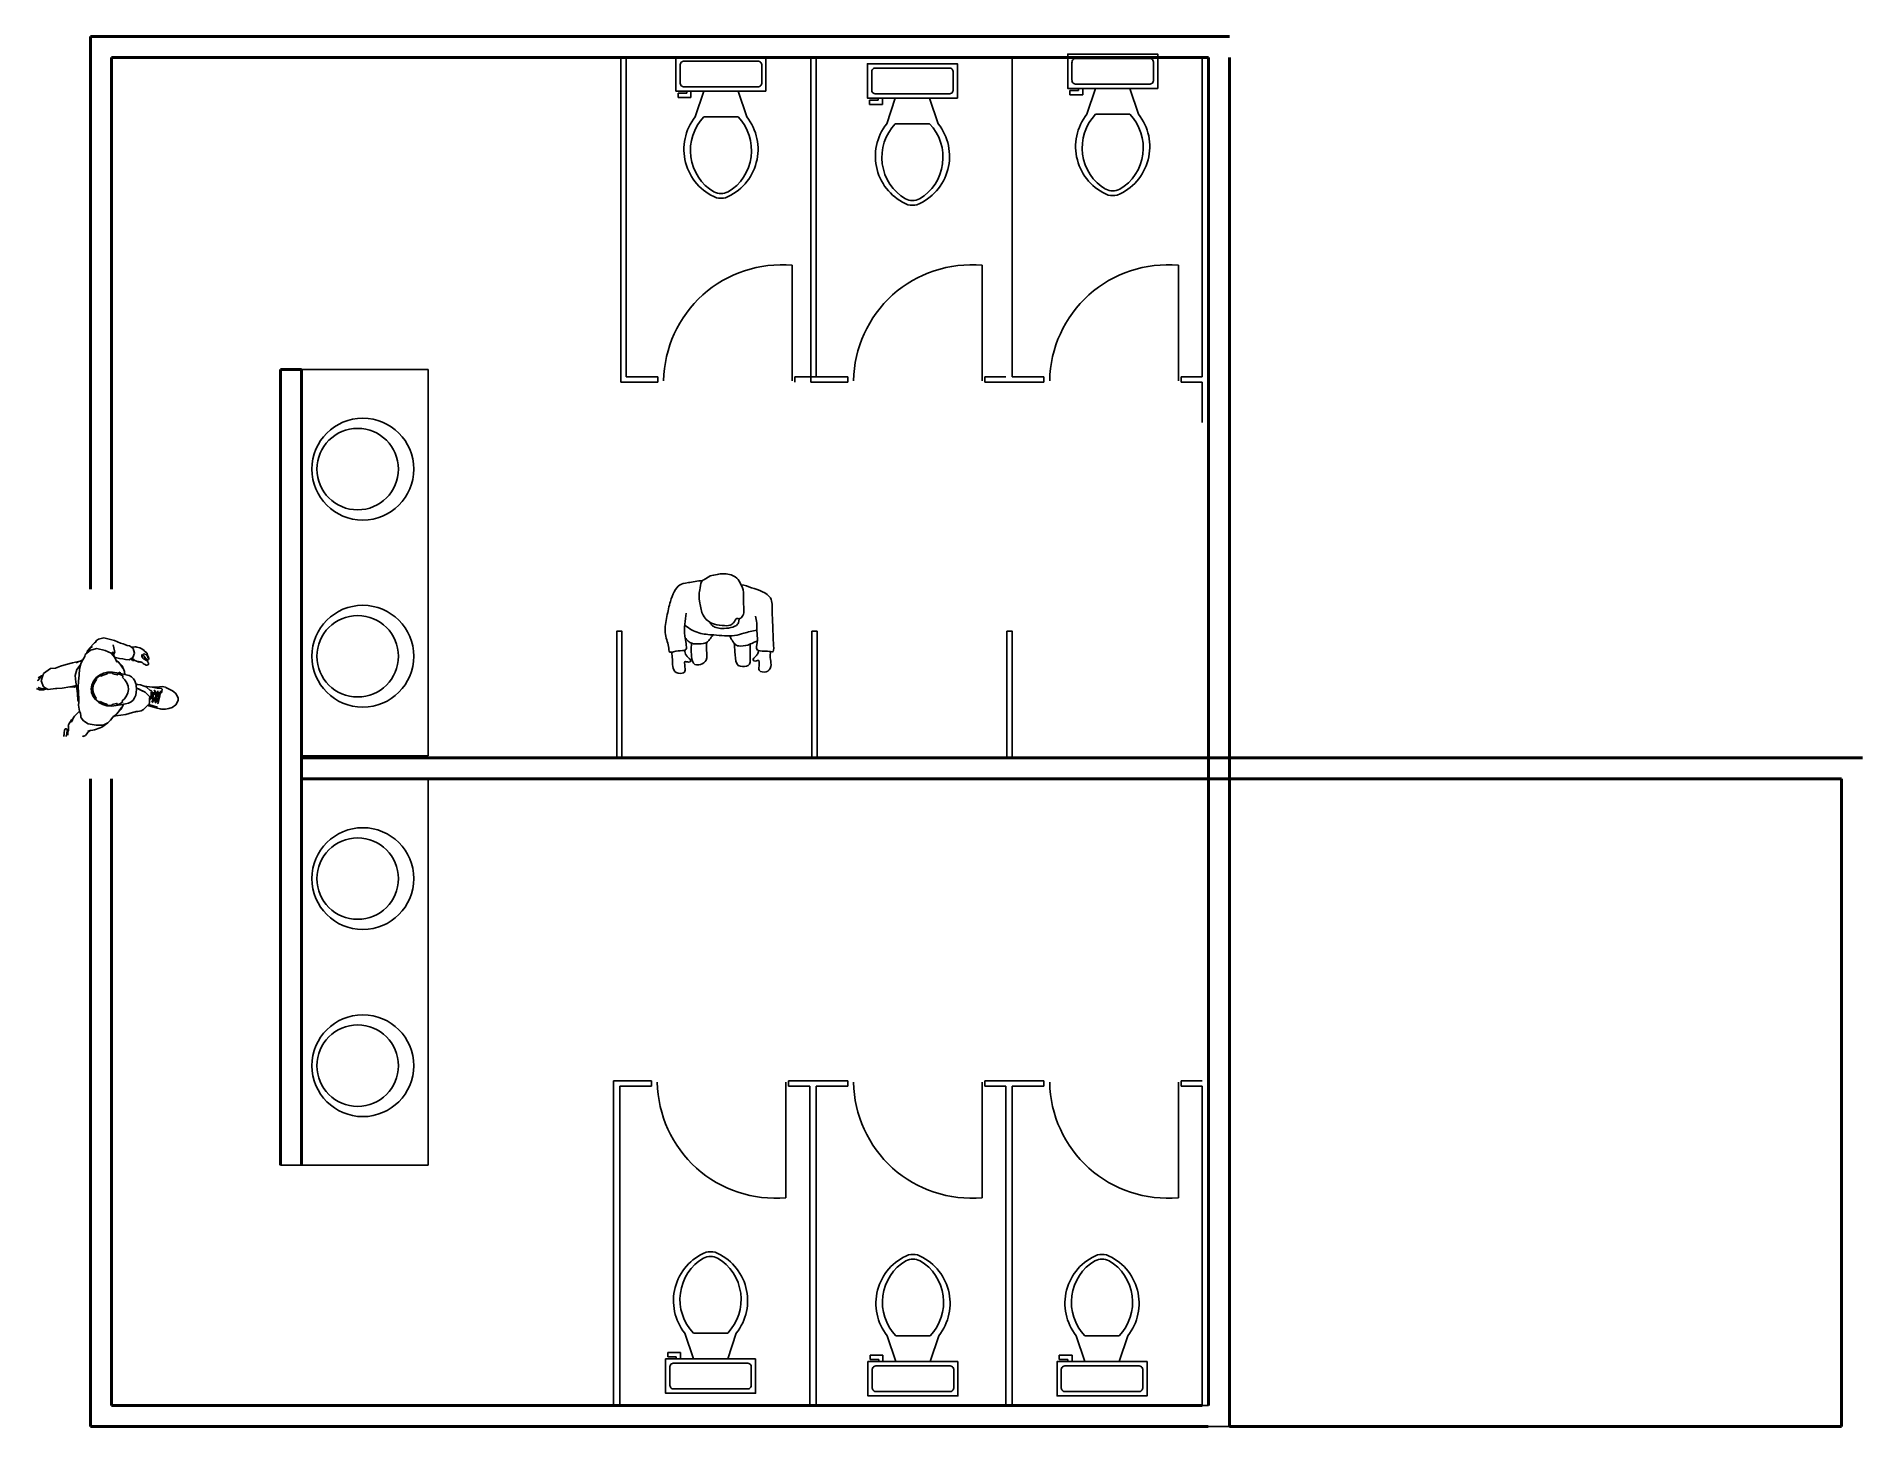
# Model space of a CAD drawing. Header units: millimetres. Extents: x 44692 to 333458, y -26854 to 14445.
# Drawn here: x 91501 to 100156, y -7231 to -643 of the extents above; entities that cross this region are included whole.
import ezdxf

# ---------------------------------------------------------------- set-up
doc = ezdxf.new("R2010")
doc.units = ezdxf.units.MM
doc.header["$LTSCALE"] = 100
doc.layers.add('Muebles', color=112, linetype='Continuous')
doc.layers.add('Personal', color=171, linetype='Continuous')
doc.layers.add('Paredes', color=7, linetype='Continuous', lineweight=50)

# ---------------------------------------------------------------- blocks, each defined once
blk = doc.blocks.new('Toilet - top')
for p, q in [((9.5, -6), (9.5, -2)), ((-10, -8.5), (-8, -8.5)), ((-10, -9.5), (-10, -8.5)), ((-8, -8.5), (-8, -8)), ((-7, -8), (-7, -9.5)), ((-4, -8), (-6, -14)), ((4, -8), (6, -14)), ((-7, -9.5), (-10, -9.5)), ((4, -14), (-4, -14))]:
    blk.add_line(p, q)
blk.add_lwpolyline([(10.5, -8), (10.5, 0), (-10.5, 0), (-10.5, -8)], close=True)
for points in [[(-9.5, -2), (-9.5, -6)], [(8.5, -1), (-8.5, -1)], [(-8.5, -7), (8.5, -7)]]:
    blk.add_lwpolyline(points)
for centre, radius, start, end in [((-8.62, -1.88), 0.884, 81.8699, 188.1301), ((8.62, -1.88), 0.884, 351.8699, 98.1301), ((-8.62, -6.12), 0.884, 171.8699, 278.1301), ((8.62, -6.12), 0.884, 261.8699, 8.1301), ((3.52, -21.58), 12.17, 141.4691, 247.9714), ((4.2, -21.82), 11.33, 136.3677, 238.9468), ((-3.52, -21.58), 12.17, 292.0284, 38.5307), ((-4.2, -21.82), 11.33, 301.053, 43.6321), ((0, -27.88), 4, 245.7318, 294.2682), ((0, -29), 4, 254.8605, 285.1395)]:
    blk.add_arc(centre, radius, start, end)
blk = doc.blocks.new('pa17-16')
for points, knots in [([(5.5575, 2.4391), (5.5549, 2.4218), (5.5525, 2.3852), (5.5491, 2.3329), (5.5712, 2.2599), (5.5431, 2.2589), (5.5029, 2.2526), (5.4793, 2.2435), (5.4785, 2.2813), (5.4499, 2.3438), (5.4658, 2.4235), (5.4776, 2.5033), (5.5116, 2.5798), (5.5552, 2.585), (5.608, 2.5962), (5.6336, 2.6001)], [0, 0, 0, 0, 0.404899, 0.829805, 1.276298, 1.516647, 1.885942, 2.122553, 2.418487, 2.881882, 3.382407, 3.897515, 4.613825, 5.020942, 5.393355, 5.393355, 5.393355, 5.393355]), ([(5.62, 2.5537), (5.6188, 2.5427), (5.6154, 2.5253), (5.6223, 2.4901), (5.6346, 2.4293), (5.661, 2.4064), (5.685, 2.3908), (5.7322, 2.3832), (5.7723, 2.3842), (5.7881, 2.3969), (5.8018, 2.4268), (5.8146, 2.4162), (5.8324, 2.4305), (5.8382, 2.4568), (5.8318, 2.5038), (5.8344, 2.5615), (5.8137, 2.5937), (5.7944, 2.6284), (5.7307, 2.6388), (5.7037, 2.6296), (5.6679, 2.626), (5.6442, 2.6055), (5.6228, 2.5961), (5.6214, 2.5667), (5.62, 2.5537)], [0, 0, 0, 0, 0.297584, 0.631064, 1.068635, 1.39533, 1.69617, 2.097861, 2.458938, 2.716293, 3.010442, 3.199165, 3.447293, 3.731671, 4.119196, 4.541864, 4.881702, 5.22714, 5.673063, 5.989311, 6.327668, 6.644571, 6.906626, 7.259736, 7.259736, 7.259736, 7.259736]), ([(5.8196, 2.5846), (5.837, 2.5819), (5.8817, 2.5675), (5.9755, 2.5418), (5.972, 2.4609), (5.9791, 2.3926), (5.9812, 2.315), (5.9891, 2.2612), (5.9692, 2.2664), (5.9401, 2.2663), (5.9063, 2.2668), (5.9005, 2.2811), (5.909, 2.3184), (5.9007, 2.3606), (5.9019, 2.4011), (5.8964, 2.4238), (5.8933, 2.4348)], [6.682038, 6.682038, 6.682038, 6.682038, 7.076266, 7.806153, 8.304227, 8.77662, 9.284333, 9.649979, 9.844608, 10.160206, 10.472731, 10.661147, 10.998544, 11.371438, 11.724832, 12.051545, 12.051545, 12.051545, 12.051545]), ([(5.6724, 2.3994), (5.675, 2.3947), (5.6837, 2.383), (5.7041, 2.3718), (5.7348, 2.3697), (5.774, 2.3728), (5.8085, 2.3874), (5.8116, 2.4015), (5.8144, 2.4199)], [0.121052, 0.121052, 0.121052, 0.121052, 0.297289, 0.584433, 0.895396, 1.26174, 1.600834, 1.760925, 1.760925, 1.760925, 1.760925]), ([(5.5522, 2.3809), (5.573, 2.3653), (5.6222, 2.3398), (5.6924, 2.3383), (5.7952, 2.3323), (5.8376, 2.352), (5.881, 2.3613), (5.9019, 2.366)], [0, 0, 0, 0, 0.49262, 0.970296, 1.525877, 1.91054, 2.357805, 2.357805, 2.357805, 2.357805]), ([(5.5552, 2.3206), (5.5597, 2.3147), (5.5706, 2.3043), (5.5892, 2.2916), (5.6248, 2.2913), (5.6613, 2.2967), (5.6731, 2.3154), (5.6858, 2.3299), (5.6912, 2.3378)], [0, 0, 0, 0, 0.262594, 0.520609, 0.853848, 1.185107, 1.43842, 1.738028, 1.738028, 1.738028, 1.738028]), ([(5.5867, 2.2952), (5.5866, 2.2877), (5.5872, 2.2667), (5.5883, 2.1873), (5.6353, 2.19), (5.6673, 2.2128), (5.6606, 2.2618), (5.6599, 2.2881), (5.6606, 2.3008)], [0.078483, 0.078483, 0.078483, 0.078483, 0.321516, 0.797556, 1.122606, 1.448668, 1.830958, 2.166281, 2.166281, 2.166281, 2.166281]), ([(5.7713, 2.3359), (5.7736, 2.3305), (5.7786, 2.3203), (5.7954, 2.2951), (5.8154, 2.2848), (5.8612, 2.2906), (5.8838, 2.3057), (5.8988, 2.3117), (5.9058, 2.3148)], [0, 0, 0, 0, 0.233477, 0.532145, 0.79329, 1.163492, 1.458071, 1.725911, 1.725911, 1.725911, 1.725911]), ([(5.7943, 2.2992), (5.7951, 2.2858), (5.7984, 2.2614), (5.8038, 2.2002), (5.8255, 2.1869), (5.8672, 2.191), (5.8755, 2.2117), (5.8718, 2.2605), (5.8715, 2.286), (5.871, 2.2978)], [0, 0, 0, 0, 0.353805, 0.775896, 1.041599, 1.377968, 1.615337, 2.001902, 2.313716, 2.313716, 2.313716, 2.313716]), ([(5.4915, 2.2484), (5.4936, 2.2374), (5.4981, 2.215), (5.4968, 2.1806), (5.512, 2.1445), (5.5569, 2.147), (5.5634, 2.1681), (5.5498, 2.2128), (5.5753, 2.1995), (5.5912, 2.209), (5.5741, 2.2257), (5.5617, 2.2339), (5.5559, 2.2515), (5.5556, 2.26)], [0, 0, 0, 0, 0.324329, 0.654038, 0.980089, 1.31306, 1.562526, 1.890179, 2.123217, 2.319335, 2.559559, 2.78492, 3.066636, 3.066636, 3.066636, 3.066636]), ([(5.9713, 2.2652), (5.9703, 2.2553), (5.9686, 2.234), (5.9786, 2.2017), (5.9668, 2.1644), (5.9218, 2.1628), (5.9134, 2.1832), (5.9229, 2.229), (5.8988, 2.2135), (5.882, 2.2215), (5.8976, 2.2397), (5.908, 2.248), (5.912, 2.2618), (5.9127, 2.2683)], [0.038839, 0.038839, 0.038839, 0.038839, 0.324329, 0.654038, 0.980089, 1.31306, 1.562526, 1.890179, 2.123217, 2.319335, 2.559559, 2.78492, 2.989829, 2.989829, 2.989829, 2.989829])]:
    blk.add_open_spline(points, degree=3, knots=knots)

msp = doc.modelspace()

# ---------------------------------------------------------------- linework, layer by layer
at = {"layer": 'Muebles'}
for p, q in [((94271.457, -743.024, -0.001), (94271.457, -2280.789, -0.001)), ((94296.457, -743.024, -0.001), (94296.457, -2255.789, -0.001)), ((95171.457, -743.024, -0.007), (95171.457, -2280.789, -0.007)), ((95196.457, -743.024, -0.007), (95196.457, -2255.789, -0.007)), ((95196.457, -743.024, -0.001), (95196.457, -2255.789, -0.001)), ((96126.457, -743.024, -0.007), (96126.457, -2255.789, -0.007)), ((97026.457, -743.024), (97026.457, -2255.789, -0.008)), ((95083.638, -2274.485, 0.002), (95083.638, -1727.089, 0.001)), ((95983.638, -2274.485, -0.005), (95983.638, -1727.089, -0.005)), ((96913.638, -2274.485, -0.005), (96913.638, -1727.089, -0.005)), ((95096.457, -2255.789, 0), (95196.457, -2255.789, 0)), ((95096.457, -2255.789, 0), (95096.457, -2280.789, 0)), ((95996.457, -2255.789, -0.006), (96096.457, -2255.789, -0.006)), ((95996.457, -2255.789, -0.006), (95996.457, -2280.789, -0.006)), ((95996.457, -2280.789, -0.006), (96276.457, -2280.789, -0.006)), ((96926.457, -2255.789, -0.006), (97026.457, -2255.789, -0.006)), ((96926.457, -2255.789, -0.006), (96926.457, -2280.789, -0.006)), ((96926.457, -2280.789, -0.006), (97026.457, -2280.789, -0.006)), ((97026.457, -2280.789, -0.008), (97026.457, -2471.91, -0.009)), ((94236.457, -7130.795, -0.016), (94236.457, -5593.03, -0.016)), ((94266.457, -7130.795, -0.016), (94266.457, -5618.03, -0.016)), ((95053.638, -5599.335, -0.013), (95053.638, -6146.73, -0.013)), ((95066.457, -5618.03, -0.014), (95166.457, -5618.03, -0.014)), ((95166.457, -7130.795, -0.015), (95166.457, -5618.03, -0.015)), ((95196.457, -7130.795, -0.015), (95196.457, -5618.03, -0.015)), ((95983.638, -5599.335, -0.012), (95983.638, -6146.73, -0.013)), ((95996.457, -5618.03, -0.014), (95996.457, -5593.03, -0.014)), ((95996.457, -5593.03, -0.014), (96276.457, -5593.03, -0.014)), ((95996.457, -5618.03, -0.014), (96096.457, -5618.03, -0.014)), ((96096.457, -7130.795, -0.015), (96096.457, -5618.03, -0.015)), ((96126.457, -7130.795, -0.015), (96126.457, -5618.03, -0.015)), ((96913.638, -5599.335, -0.012), (96913.638, -6146.73, -0.013)), ((96926.457, -5618.03, -0.014), (96926.457, -5593.03, -0.014)), ((96926.457, -5593.03, -0.014), (97026.457, -5593.03, -0.014)), ((96926.457, -5618.03, -0.014), (97026.457, -5618.03, -0.014)), ((97026.457, -7130.795, -0.008), (97026.457, -5618.03, -0.015))]:
    msp.add_line(p, q, dxfattribs=at)
at = {"layer": 'Muebles', "color": 0}
for p, q in [((92757.653, -5993.03, 0.006), (92657.653, -5993.03, 0.006)), ((97026.457, -7130.795, -0.008), (97056.457, -7130.795, -0.008)), ((97055.731, -7230.795, -0.008), (97155.731, -7230.795, -0.008))]:
    msp.add_line(p, q, dxfattribs=at)
at = {"layer": 'Muebles'}
for points, elevation in [([(93357.653, -4052.352), (93357.653, -2221.232), (92757.653, -2221.232), (92757.653, -4052.352)], 0.026), ([(94276.457, -4061.91), (94251.457, -4061.91), (94251.457, -3461.91), (94276.457, -3461.91)], 0), ([(95201.457, -4061.91), (95176.457, -4061.91), (95176.457, -3461.91), (95201.457, -3461.91)], 0), ([(96126.457, -4061.91), (96101.457, -4061.91), (96101.457, -3461.91), (96126.457, -3461.91)], 0), ([(93357.653, -5993.03), (93357.653, -4161.91), (92757.653, -4161.91), (92757.653, -5993.03)], 0.006)]:
    msp.add_lwpolyline(points, close=True, dxfattribs=dict(at, elevation=elevation))
for points, elevation in [([(94271.457, -2280.789), (94446.457, -2280.789)], 0), ([(94296.457, -2255.789), (94446.457, -2255.789)], 0), ([(94446.457, -2255.789), (94446.457, -2280.789)], 0), ([(95171.457, -2280.789), (95346.457, -2280.789)], -0.006), ([(95196.457, -2255.789), (95346.457, -2255.789)], -0.006), ([(95346.457, -2255.789), (95346.457, -2280.789)], -0.006), ([(96126.457, -2255.789), (96276.457, -2255.789)], -0.006), ([(96276.457, -2255.789), (96276.457, -2280.789)], -0.006), ([(94236.457, -5593.03), (94416.457, -5593.03)], -0.014), ([(94266.457, -5618.03), (94416.457, -5618.03)], -0.014), ([(94416.457, -5618.03), (94416.457, -5593.03)], -0.014), ([(95066.457, -5618.03), (95066.457, -5593.03), (95346.457, -5593.03)], -0.014), ([(95196.457, -5618.03), (95346.457, -5618.03)], -0.014), ([(95346.457, -5618.03), (95346.457, -5593.03)], -0.014), ([(96126.457, -5618.03), (96276.457, -5618.03)], -0.014), ([(96276.457, -5618.03), (96276.457, -5593.03)], -0.014)]:
    msp.add_lwpolyline(points, dxfattribs=dict(at, elevation=elevation))
for centre, radius in [((93048.07, -2693.369, 0.045), 241.312), ((93023.939, -2693.369, 0.045), 193.049), ((93048.07, -3580.214, 0.045), 241.312), ((93023.939, -3580.214, 0.045), 193.049), ((93048.07, -4634.047, 0.025), 241.312), ((93023.939, -4634.047, 0.025), 193.049), ((93048.07, -5520.893, 0.025), 241.312), ((93023.939, -5520.893, 0.025), 193.049)]:
    msp.add_circle(centre, radius, dxfattribs=at)
for centre, start, end in [((95033.148, -2284.026, 0.002), 84.8198687, 179.0223666), ((95933.148, -2284.026, -0.005), 84.8198687, 179.0223666), ((96863.148, -2284.026, -0.005), 84.8198687, 179.0223666), ((95003.148, -5589.793, -0.013), 180.9776334, 275.1801313), ((95933.148, -5589.793, -0.012), 180.9776334, 275.1801313), ((96863.148, -5589.793, -0.012), 180.9776334, 275.1801313)]:
    msp.add_arc(centre, 559.221, start, end, dxfattribs=at)
at = {"layer": 'Paredes', "color": 0}
for p, q in [((91757.653, -3261.91, -0.008), (91757.653, -643.024)), ((91857.653, -643.024), (91757.653, -643.024)), ((92757.653, -643.024), (91857.653, -643.024)), ((97155.731, -643.024), (92757.653, -643.024)), ((91857.653, -3261.91, -0.008), (91857.653, -743.024, -0.008)), ((91957.653, -743.024, -0.008), (91857.653, -743.024, -0.008)), ((91957.653, -743.024, -0.008), (92757.653, -743.024)), ((93417.279, -743.024), (92757.653, -743.024)), ((97056.457, -743.024), (93417.279, -743.024)), ((97056.457, -7130.795, -0.008), (97056.457, -743.024)), ((97155.731, -7230.795, -0.008), (97155.731, -743.024)), ((92657.653, -5993.03, 0.006), (92657.653, -2221.232, 0.006)), ((92757.653, -5993.03, 0.006), (92757.653, -2221.232, 0.002)), ((92757.653, -4061.91, 0.026), (97056.457, -4061.91, -0.004)), ((91757.653, -7230.795, -0.008), (91757.653, -4161.91, -0.008)), ((91857.653, -4161.91, -0.008), (91857.653, -7130.795, -0.008)), ((94251.457, -4161.91, -0.001), (92757.653, -4161.91, 0.006)), ((94251.457, -4161.91, -0.001), (97056.457, -4161.91, -0.004)), ((91957.653, -7130.795, -0.008), (91857.653, -7130.795, -0.008)), ((92757.653, -7130.795, -0.008), (91957.653, -7130.795, -0.008)), ((93417.279, -7130.795, -0.008), (92757.653, -7130.795, -0.008)), ((97026.457, -7130.795, -0.008), (93417.279, -7130.795, -0.008)), ((91857.653, -7230.795, -0.008), (91757.653, -7230.795, -0.008)), ((92757.653, -7230.795, -0.008), (91857.653, -7230.795, -0.008)), ((92757.653, -7230.795, -0.008), (97055.731, -7230.795, -0.008))]:
    msp.add_line(p, q, dxfattribs=at)
at = {"layer": 'Paredes'}
for p, q in [((97056.457, -743.024), (97056.457, -2471.91, -0.009)), ((92657.653, -2221.232, 0.006), (92757.653, -2221.232, 0.002)), ((97056.457, -4061.91, -0.004), (100056.457, -4061.91, -0.004)), ((100056.457, -4061.91, -0.004), (100156.457, -4061.91, -0.004)), ((97056.457, -4161.91, -0.004), (100056.457, -4161.91, -0.004)), ((100056.457, -4161.91, -0.004), (100056.457, -7230.795, -0.004)), ((100056.457, -7230.795, -0.004), (97155.731, -7230.795, -0.008))]:
    msp.add_line(p, q, dxfattribs=at)
at = {"layer": 'Personal'}
for p, q in [((91741.846, -3560.056, -0.014), (91762.247, -3536.508, -0.014)), ((91743.838, -3553.335, -0.014), (91769.936, -3522.24, -0.014)), ((91786.834, -3543.472, -0.014), (91756.625, -3552.037, -0.014)), ((91766.192, -3533.79, -0.014), (91762.247, -3536.508, -0.014)), ((91776.553, -3516.631, -0.014), (91769.936, -3522.24, -0.014)), ((91780.614, -3513.362, -0.014), (91776.553, -3516.631, -0.014)), ((91780.614, -3513.362, -0.014), (91785.922, -3505.047, -0.014)), ((91780.745, -3513.256, -0.014), (91780.614, -3513.362, -0.014)), ((91780.745, -3513.256, -0.014), (91784.153, -3507.885, -0.014)), ((91783.05, -3511.4, -0.014), (91780.745, -3513.256, -0.014)), ((91785.922, -3505.047, -0.014), (91784.153, -3507.885, -0.014)), ((91795.557, -3498.938, -0.014), (91785.922, -3505.047, -0.014)), ((91826.773, -3553.467, -0.014), (91786.834, -3543.472, -0.014)), ((91821.02, -3493.542, -0.014), (91795.557, -3498.938, -0.014)), ((91821.02, -3493.542, -0.014), (91832.651, -3495.899, -0.014)), ((91858.419, -3502.576, -0.014), (91832.651, -3495.899, -0.014)), ((91858.419, -3502.576, -0.014), (91871.142, -3505.763, -0.014)), ((91864.001, -3525.988, -0.014), (91871.769, -3554.365, -0.014)), ((91871.142, -3505.763, -0.014), (91884.861, -3512.023, -0.014)), ((91884.861, -3512.023, -0.014), (91899.125, -3517.484, -0.014)), ((91899.125, -3517.484, -0.014), (91912.761, -3521.304, -0.014)), ((91912.761, -3521.304, -0.014), (91920.67, -3524.354, -0.014)), ((91920.67, -3524.354, -0.014), (91930.967, -3528.792, -0.014)), ((91930.967, -3528.792, -0.014), (91942.329, -3530.258, -0.014)), ((91951.674, -3537.475, -0.014), (91942.329, -3530.258, -0.014)), ((91951.674, -3537.475, -0.014), (91953.13, -3537.392, -0.014)), ((91959.638, -3543.625, -0.014), (91951.674, -3537.475, -0.014)), ((91953.13, -3537.392, -0.014), (91957.787, -3536.649, -0.014)), ((91953.13, -3537.392, -0.014), (91953.997, -3537.343, -0.014)), ((91957.787, -3536.649, -0.014), (91967.2, -3535.947, -0.014)), ((91965.541, -3565.531, -0.014), (91959.638, -3543.625, -0.014)), ((91967.2, -3535.947, -0.014), (91971.186, -3536.119, -0.014)), ((91967.2, -3535.947, -0.014), (91971.286, -3536.186, -0.014)), ((91971.186, -3536.119, -0.014), (91971.286, -3536.186, -0.014)), ((91971.186, -3536.119, -0.014), (91971.469, -3536.197, -0.014)), ((91971.286, -3536.186, -0.014), (91971.469, -3536.197, -0.014)), ((91971.469, -3536.197, -0.014), (91977.012, -3536.521, -0.014)), ((91991.253, -3540.077, -0.014), (91977.012, -3536.521, -0.014)), ((91991.253, -3540.077, -0.014), (91999.918, -3545.661, -0.014)), ((91999.918, -3545.661, -0.014), (92011.086, -3553.767, -0.014)), ((91615.753, -3627.003, -0.014), (91590.843, -3636.489, -0.014)), ((91615.753, -3627.003, -0.014), (91642.674, -3619.371, -0.014)), ((91642.674, -3619.371, -0.014), (91671.437, -3611.617, -0.014)), ((91671.437, -3611.617, -0.014), (91700.369, -3605.27, -0.014)), ((91702.645, -3605.803, -0.014), (91690.066, -3611.795, -0.014)), ((91711.003, -3616.997, -0.014), (91693.195, -3642.687, -0.014)), ((91708.638, -3602.929, -0.014), (91700.369, -3605.27, -0.014)), ((91708.638, -3602.929, -0.014), (91702.645, -3605.803, -0.014)), ((91711.479, -3616.538, -0.014), (91705.947, -3639.969, -0.014)), ((91714.193, -3600.265, -0.014), (91708.638, -3602.929, -0.014)), ((91711.479, -3616.538, -0.014), (91711.003, -3616.997, -0.014)), ((91712.778, -3611.035, -0.014), (91711.479, -3616.538, -0.014)), ((91720.96, -3597.057, -0.014), (91712.778, -3611.035, -0.014)), ((91714.193, -3600.265, -0.014), (91720.96, -3597.057, -0.014)), ((91730.011, -3581.595, -0.014), (91720.96, -3597.057, -0.014)), ((91730.011, -3581.595, -0.014), (91732.52, -3571.458, -0.014)), ((91732.52, -3571.458, -0.014), (91739.352, -3565.953, -0.014)), ((91739.352, -3565.953, -0.014), (91756.625, -3552.037, -0.014)), ((91739.352, -3565.953, -0.014), (91739.388, -3562.893, -0.014)), ((91739.388, -3562.893, -0.014), (91741.846, -3560.056, -0.014)), ((91741.846, -3560.056, -0.014), (91743.838, -3553.335, -0.014)), ((91826.773, -3553.467, -0.014), (91855.03, -3565.703, -0.014)), ((91855.03, -3565.703, -0.014), (91871.699, -3584.104, -0.014)), ((91864.869, -3569.372, -0.014), (91860.57, -3560.1, -0.014)), ((91864.869, -3569.372, -0.014), (91860.924, -3558.773, -0.014)), ((91868.171, -3576.494, -0.014), (91864.869, -3569.372, -0.014)), ((91868.171, -3576.494, -0.014), (91868.529, -3573.936, -0.014)), ((91871.699, -3584.104, -0.014), (91868.171, -3576.494, -0.014)), ((91868.529, -3573.936, -0.014), (91869.238, -3567.908, -0.014)), ((91872.35, -3559.23, -0.014), (91869.238, -3567.908, -0.014)), ((91869.238, -3567.908, -0.014), (91869.846, -3562.736, -0.014)), ((91871.699, -3584.104, -0.014), (91872.381, -3585.659, -0.014)), ((91871.769, -3554.365, -0.014), (91872.35, -3559.23, -0.014)), ((91872.381, -3585.659, -0.014), (91876.145, -3585.826, -0.014)), ((91872.381, -3585.659, -0.014), (91872.436, -3585.784, -0.014)), ((91882.195, -3587.506, -0.014), (91872.436, -3585.784, -0.014)), ((91872.436, -3585.784, -0.014), (91877.708, -3597.803, -0.014)), ((91877.708, -3597.803, -0.014), (91879.162, -3600.972, -0.014)), ((91887.68, -3606.183, -0.014), (91879.162, -3600.972, -0.014)), ((91879.162, -3600.972, -0.014), (91880.414, -3603.702, -0.014)), ((91880.414, -3603.702, -0.014), (91884.74, -3608.225, -0.014)), ((91880.414, -3603.702, -0.014), (91882.283, -3607.778, -0.014)), ((91895.558, -3590.774, -0.014), (91882.195, -3587.506, -0.014)), ((91898.08, -3618.267, -0.014), (91887.68, -3606.183, -0.014)), ((91907.417, -3626.141, -0.014), (91887.68, -3606.183, -0.014)), ((91895.558, -3590.774, -0.014), (91911.04, -3591.753, -0.014)), ((91910.483, -3637.004, -0.014), (91898.08, -3618.267, -0.014)), ((91918.869, -3652.873, -0.014), (91907.417, -3626.141, -0.014)), ((91911.04, -3591.753, -0.014), (91922.799, -3595.327, -0.014)), ((91922.799, -3595.327, -0.014), (91940.668, -3596.689, -0.014)), ((91940.668, -3596.689, -0.014), (91952.688, -3589.935, -0.014)), ((91952.673, -3590.239, -0.014), (91952.688, -3589.935, -0.014)), ((91952.673, -3590.239, -0.014), (91953.612, -3595.793, -0.014)), ((91952.688, -3589.935, -0.014), (91953.269, -3589.609, -0.014)), ((91953.269, -3589.609, -0.014), (91954.931, -3588.675, -0.014)), ((91953.269, -3589.609, -0.014), (91958.453, -3592.74, -0.014)), ((91955.788, -3600.062, -0.014), (91953.612, -3595.793, -0.014)), ((91954.931, -3588.675, -0.014), (91958.243, -3586.814, -0.014)), ((91954.931, -3588.675, -0.014), (91958.453, -3592.74, -0.014)), ((91955.788, -3600.062, -0.014), (91959.98, -3601.161, -0.014)), ((91958.243, -3586.814, -0.014), (91965.541, -3565.531, -0.014)), ((91958.453, -3592.74, -0.014), (91963.956, -3596.996, -0.014)), ((91959.98, -3601.161, -0.014), (91963.11, -3599.744, -0.014)), ((91963.11, -3599.744, -0.014), (91963.956, -3596.996, -0.014)), ((91963.763, -3598.748, -0.014), (91963.11, -3599.744, -0.014)), ((91963.763, -3598.748, -0.014), (91964.232, -3597.21, -0.014)), ((91963.956, -3596.996, -0.014), (91964.232, -3597.21, -0.014)), ((91964.232, -3597.21, -0.014), (91968.155, -3600.244, -0.014)), ((91968.155, -3600.244, -0.014), (91980.337, -3605.181, -0.014)), ((91980.337, -3605.181, -0.014), (91983.317, -3605.54, -0.014)), ((91983.916, -3606.33, -0.014), (91983.317, -3605.54, -0.014)), ((91983.317, -3605.54, -0.014), (91988.785, -3606.2, -0.014)), ((91986.745, -3607.528, -0.014), (91983.916, -3606.33, -0.014)), ((91989.84, -3607.202, -0.014), (91986.745, -3607.528, -0.014)), ((91988.785, -3606.2, -0.014), (91988.98, -3606.225, -0.014)), ((91988.785, -3606.2, -0.014), (91990.495, -3606.855, -0.014)), ((91990.495, -3606.855, -0.014), (91989.815, -3607.022, -0.014)), ((91990.685, -3606.927, -0.014), (91989.84, -3607.202, -0.014)), ((91990.533, -3606.845, -0.014), (91990.495, -3606.855, -0.014)), ((91990.533, -3606.845, -0.014), (91990.685, -3606.927, -0.014)), ((91990.714, -3606.918, -0.014), (91990.685, -3606.927, -0.014)), ((91990.714, -3606.918, -0.014), (91991.997, -3607.43, -0.014)), ((91991.997, -3607.43, -0.014), (91996.594, -3608.825, -0.014)), ((91999.644, -3608.991, -0.014), (91996.594, -3608.825, -0.014)), ((91999.644, -3608.991, -0.014), (92001.858, -3609.99, -0.014)), ((92000.564, -3609.041, -0.014), (91999.644, -3608.991, -0.014)), ((92000.337, -3580.615, -0.014), (92000.374, -3580.681, -0.014)), ((92000.843, -3578.496, -0.014), (92000.374, -3580.681, -0.014)), ((92000.374, -3580.681, -0.014), (92003.223, -3585.836, -0.014)), ((92001.168, -3576.986, -0.014), (92000.843, -3578.496, -0.014)), ((92002.308, -3579.812, -0.014), (92000.843, -3578.496, -0.014)), ((92001.392, -3575.941, -0.014), (92001.168, -3576.986, -0.014)), ((92001.168, -3576.986, -0.014), (92002.006, -3576.085, -0.014)), ((92001.392, -3575.941, -0.014), (92007.168, -3570.236, -0.014)), ((92002.4, -3571.251, -0.014), (92001.392, -3575.941, -0.014)), ((92001.858, -3609.99, -0.014), (92005.86, -3613.162, -0.014)), ((92002.006, -3576.085, -0.014), (92004.524, -3575.357, -0.014)), ((92006.036, -3589.609, -0.014), (92003.223, -3585.836, -0.014)), ((92004.524, -3575.357, -0.014), (92009.133, -3574.024, -0.014)), ((92004.524, -3575.357, -0.014), (92009.708, -3577.515, -0.014)), ((92005.86, -3613.162, -0.014), (92007.698, -3614.664, -0.014)), ((92010.752, -3593.974, -0.014), (92006.036, -3589.609, -0.014)), ((92007.168, -3570.236, -0.014), (92013.604, -3568.903, -0.014)), ((92012.255, -3618.449, -0.014), (92007.698, -3614.664, -0.014)), ((92010.091, -3577.617, -0.014), (92009.708, -3577.515, -0.014)), ((92011.582, -3580.41, -0.014), (92010.091, -3577.617, -0.014)), ((92011.679, -3578.037, -0.014), (92010.091, -3577.617, -0.014)), ((92010.752, -3593.974, -0.014), (92011.902, -3594.536, -0.014)), ((92013.236, -3555.975, -0.014), (92011.086, -3553.767, -0.014)), ((92011.582, -3580.41, -0.014), (92013.658, -3582.729, -0.014)), ((92013.839, -3594.751, -0.014), (92011.902, -3594.536, -0.014)), ((92011.902, -3594.536, -0.014), (92015.446, -3596.267, -0.014)), ((92012.255, -3618.449, -0.014), (92015.834, -3619.957, -0.014)), ((92019.201, -3560.244, -0.014), (92013.236, -3555.975, -0.014)), ((92015.218, -3569.861, -0.014), (92013.604, -3568.903, -0.014)), ((92013.913, -3583.676, -0.014), (92013.658, -3582.729, -0.014)), ((92013.658, -3582.729, -0.014), (92015.454, -3584.735, -0.014)), ((92016.609, -3592.729, -0.014), (92013.839, -3594.751, -0.014)), ((92015.609, -3588.278, -0.014), (92013.913, -3583.676, -0.014)), ((92015.218, -3569.861, -0.014), (92021.004, -3572.215, -0.014)), ((92015.446, -3596.267, -0.014), (92017.84, -3597.352, -0.014)), ((92015.992, -3585.127, -0.014), (92015.454, -3584.735, -0.014)), ((92016.673, -3591.217, -0.014), (92015.609, -3588.278, -0.014)), ((92018.335, -3620.852, -0.014), (92015.834, -3619.957, -0.014)), ((92016.605, -3586.854, -0.014), (92015.992, -3585.127, -0.014)), ((92018.495, -3586.95, -0.014), (92015.992, -3585.127, -0.014)), ((92018.134, -3589.693, -0.014), (92016.605, -3586.854, -0.014)), ((92018.128, -3589.849, -0.014), (92016.609, -3592.729, -0.014)), ((92016.609, -3592.729, -0.014), (92016.673, -3591.217, -0.014)), ((92020.043, -3598.614, -0.014), (92017.84, -3597.352, -0.014)), ((92018.128, -3589.849, -0.014), (92018.134, -3589.693, -0.014)), ((92019.195, -3591.666, -0.014), (92018.134, -3589.693, -0.014)), ((92021.585, -3621.964, -0.014), (92018.335, -3620.852, -0.014)), ((92022.235, -3595.271, -0.014), (92019.195, -3591.666, -0.014)), ((92021.999, -3562.312, -0.014), (92019.201, -3560.244, -0.014)), ((92023.646, -3601.069, -0.014), (92020.043, -3598.614, -0.014)), ((92023.776, -3573.478, -0.014), (92021.004, -3572.215, -0.014)), ((92025.305, -3622.39, -0.014), (92021.585, -3621.964, -0.014)), ((92021.999, -3562.312, -0.014), (92025.282, -3566.11, -0.014)), ((92022.235, -3595.271, -0.014), (92024.221, -3596.978, -0.014)), ((92023.646, -3601.069, -0.014), (92026.806, -3604.119, -0.014)), ((92024.911, -3576.091, -0.014), (92023.776, -3573.478, -0.014)), ((92024.221, -3596.978, -0.014), (92026.43, -3597.116, -0.014)), ((92026.764, -3580.136, -0.014), (92024.911, -3576.091, -0.014)), ((92025.952, -3570.733, -0.014), (92025.282, -3566.11, -0.014)), ((92025.305, -3622.39, -0.014), (92028.004, -3621.357, -0.014)), ((92025.952, -3570.733, -0.014), (92027.265, -3574.553, -0.014)), ((92029.127, -3597.531, -0.014), (92026.43, -3597.116, -0.014)), ((92026.43, -3597.116, -0.014), (92028.59, -3597.252, -0.014)), ((92028.725, -3583.833, -0.014), (92026.764, -3580.136, -0.014)), ((92026.806, -3604.119, -0.014), (92029.753, -3608.011, -0.014)), ((92029.691, -3578.176, -0.014), (92027.265, -3574.553, -0.014)), ((92028.004, -3621.357, -0.014), (92029.97, -3620.604, -0.014)), ((92030.285, -3620.715, -0.014), (92028.004, -3621.357, -0.014)), ((92029.747, -3586.103, -0.014), (92028.725, -3583.833, -0.014)), ((92031.963, -3595.854, -0.014), (92029.127, -3597.531, -0.014)), ((92030.815, -3581.431, -0.014), (92029.691, -3578.176, -0.014)), ((92030.395, -3588.77, -0.014), (92029.747, -3586.103, -0.014)), ((92029.753, -3608.011, -0.014), (92031.616, -3611.583, -0.014)), ((92032.483, -3615.725, -0.014), (92030.285, -3620.715, -0.014)), ((92031.909, -3592.538, -0.014), (92030.395, -3588.77, -0.014)), ((92031.812, -3584.401, -0.014), (92030.815, -3581.431, -0.014)), ((92031.616, -3611.583, -0.014), (92032.483, -3615.725, -0.014)), ((92033.028, -3587.099, -0.014), (92031.812, -3584.401, -0.014)), ((92032.726, -3595.01, -0.014), (92031.909, -3592.538, -0.014)), ((92031.963, -3595.854, -0.014), (92032.726, -3595.01, -0.014)), ((92032.726, -3595.01, -0.014), (92034.463, -3592.053, -0.014)), ((92033.711, -3587.76, -0.014), (92033.028, -3587.099, -0.014)), ((92033.439, -3588.009, -0.014), (92033.028, -3587.099, -0.014)), ((92033.711, -3587.76, -0.014), (92034.418, -3590.181, -0.014)), ((92034.463, -3592.053, -0.014), (92034.418, -3590.181, -0.014)), ((91506.251, -3696.606, -0.014), (91507.113, -3694.998, -0.014)), ((91507.113, -3694.998, -0.014), (91518.155, -3682.528, -0.014)), ((91508.605, -3682.133, -0.014), (91525.711, -3672.398, -0.014)), ((91518.202, -3682.497, -0.014), (91518.155, -3682.528, -0.014)), ((91518.202, -3682.497, -0.014), (91519.406, -3681.139, -0.014)), ((91519.406, -3681.139, -0.014), (91523.586, -3677.734, -0.014)), ((91531.866, -3671.819, -0.014), (91523.567, -3696.437, -0.014)), ((91523.567, -3696.437, -0.014), (91533.779, -3724.641, -0.014)), ((91531.866, -3671.819, -0.014), (91523.586, -3677.734, -0.014)), ((91532.716, -3669.296, -0.014), (91525.711, -3672.398, -0.014)), ((91532.716, -3669.296, -0.014), (91531.866, -3671.819, -0.014)), ((91534.976, -3662.592, -0.014), (91532.716, -3669.296, -0.014)), ((91568.151, -3637.596, -0.014), (91534.976, -3662.592, -0.014)), ((91568.151, -3637.596, -0.014), (91590.843, -3636.489, -0.014)), ((91661.058, -3724.889, -0.014), (91690.232, -3719.363, -0.014)), ((91693.195, -3642.687, -0.014), (91684.996, -3672.253, -0.014)), ((91684.996, -3672.253, -0.014), (91687.444, -3702.723, -0.014)), ((91687.444, -3702.723, -0.014), (91690.232, -3719.363, -0.014)), ((91690.232, -3719.363, -0.014), (91691.075, -3724.396, -0.014)), ((91699.337, -3726.724, -0.014), (91700.908, -3698.929, -0.014)), ((91700.908, -3698.929, -0.014), (91703.431, -3669.907, -0.014)), ((91705.947, -3639.969, -0.014), (91703.431, -3669.907, -0.014)), ((91763.244, -3716.274, -0.014), (91761.606, -3727.462, -0.014)), ((91763.244, -3716.274, -0.014), (91763.304, -3716.083, -0.014)), ((91767.628, -3706.072, -0.014), (91763.304, -3716.083, -0.014)), ((91770.972, -3698.291, -0.014), (91767.628, -3706.072, -0.014)), ((91768.289, -3734.389, -0.014), (91770.523, -3718.641, -0.014)), ((91770.523, -3718.641, -0.014), (91777.167, -3702.744, -0.014)), ((91782.464, -3683.459, -0.014), (91770.972, -3698.291, -0.014)), ((91770.972, -3698.291, -0.014), (91771.084, -3698.069, -0.014)), ((91782.464, -3683.459, -0.014), (91771.084, -3698.069, -0.014)), ((91777.167, -3702.744, -0.014), (91786.485, -3689.753, -0.014)), ((91794.816, -3673.575, -0.014), (91782.464, -3683.459, -0.014)), ((91782.579, -3683.298, -0.014), (91782.464, -3683.459, -0.014)), ((91794.816, -3673.575, -0.014), (91782.579, -3683.298, -0.014)), ((91799.482, -3673.702, -0.014), (91784.897, -3685.43, -0.014)), ((91784.897, -3685.43, -0.014), (91786.485, -3689.753, -0.014)), ((91785.44, -3686.082, -0.014), (91785.366, -3686.208, -0.014)), ((91785.554, -3686.273, -0.014), (91785.472, -3686.384, -0.014)), ((91785.484, -3686.403, -0.014), (91785.554, -3686.273, -0.014)), ((91799.401, -3669.905, -0.014), (91794.816, -3673.575, -0.014)), ((91799.401, -3669.905, -0.014), (91799.484, -3669.865, -0.014)), ((91799.482, -3673.702, -0.014), (91800.988, -3672.504, -0.014)), ((91799.528, -3669.83, -0.014), (91799.484, -3669.865, -0.014)), ((91803.274, -3668.046, -0.014), (91799.528, -3669.83, -0.014)), ((91805.538, -3675.035, -0.014), (91800.988, -3672.504, -0.014)), ((91803.274, -3668.046, -0.014), (91803.303, -3668.021, -0.014)), ((91810.299, -3664.668, -0.014), (91803.303, -3668.021, -0.014)), ((91803.303, -3668.021, -0.014), (91806.169, -3665.524, -0.014)), ((91805.538, -3675.035, -0.014), (91821.414, -3667.998, -0.014)), ((91806.169, -3665.524, -0.014), (91810.299, -3664.668, -0.014)), ((91810.299, -3664.668, -0.014), (91810.321, -3664.663, -0.014)), ((91818.671, -3660.685, -0.014), (91810.321, -3664.663, -0.014)), ((91837.882, -3655.896, -0.014), (91818.671, -3660.685, -0.014)), ((91818.769, -3660.608, -0.014), (91818.671, -3660.685, -0.014)), ((91837.882, -3655.896, -0.014), (91818.769, -3660.608, -0.014)), ((91821.414, -3667.998, -0.014), (91836.809, -3663.509, -0.014)), ((91836.809, -3663.509, -0.014), (91838.327, -3659.566, -0.014)), ((91861.063, -3655.194, -0.014), (91837.882, -3655.896, -0.014)), ((91837.923, -3655.854, -0.014), (91837.882, -3655.896, -0.014)), ((91860.925, -3655.158, -0.014), (91837.923, -3655.854, -0.014)), ((91838.327, -3659.566, -0.014), (91839.303, -3659.009, -0.014)), ((91839.303, -3659.009, -0.014), (91860.044, -3658.822, -0.014)), ((91860.044, -3658.822, -0.014), (91860.969, -3659.028, -0.014)), ((91861.063, -3655.194, -0.014), (91860.925, -3655.158, -0.014)), ((91862.951, -3663.516, -0.014), (91860.969, -3659.028, -0.014)), ((91861.063, -3655.194, -0.014), (91890.904, -3660.236, -0.014)), ((91887.896, -3659.69, -0.014), (91861.063, -3655.194, -0.014)), ((91883.655, -3668.293, -0.014), (91862.951, -3663.516, -0.014)), ((91890.144, -3664.211, -0.014), (91883.655, -3668.293, -0.014)), ((91898.294, -3655.221, -0.014), (91887.896, -3659.69, -0.014)), ((91890.564, -3660.137, -0.014), (91887.896, -3659.69, -0.014)), ((91890.144, -3664.211, -0.014), (91891.922, -3663.6, -0.014)), ((91890.904, -3660.236, -0.014), (91890.564, -3660.137, -0.014)), ((91890.904, -3660.236, -0.014), (91914.167, -3665.032, -0.014)), ((91898.418, -3661.737, -0.014), (91890.904, -3660.236, -0.014)), ((91891.922, -3663.6, -0.014), (91910.047, -3673.511, -0.014)), ((91898.418, -3661.737, -0.014), (91898.294, -3655.221, -0.014)), ((91913.811, -3664.875, -0.014), (91898.418, -3661.737, -0.014)), ((91911.804, -3674.679, -0.014), (91909.704, -3681.544, -0.014)), ((91909.704, -3681.544, -0.014), (91919.874, -3692.322, -0.014)), ((91910.047, -3673.511, -0.014), (91911.804, -3674.679, -0.014)), ((91920.637, -3666.492, -0.014), (91913.811, -3664.875, -0.014)), ((91926.524, -3667.992, -0.014), (91914.167, -3665.032, -0.014)), ((91920.637, -3666.492, -0.014), (91918.869, -3652.873, -0.014)), ((91919.874, -3692.322, -0.014), (91929.006, -3705.646, -0.014)), ((91926.078, -3667.782, -0.014), (91920.637, -3666.492, -0.014)), ((91939.594, -3671.662, -0.014), (91926.078, -3667.782, -0.014)), ((91940.001, -3671.828, -0.014), (91926.524, -3667.992, -0.014)), ((91929.006, -3705.646, -0.014), (91935.106, -3721.315, -0.014)), ((91936.875, -3737.282, -0.014), (91935.106, -3721.315, -0.014)), ((91939.594, -3671.662, -0.014), (91940.001, -3671.828, -0.014)), ((91951.753, -3678.215, -0.014), (91940.001, -3671.828, -0.014)), ((91951.513, -3677.99, -0.014), (91940.001, -3671.828, -0.014)), ((91951.753, -3678.215, -0.014), (91951.513, -3677.99, -0.014)), ((91960.601, -3686.507, -0.014), (91951.753, -3678.215, -0.014)), ((91967.36, -3696.973, -0.014), (91960.601, -3686.507, -0.014)), ((91967.36, -3696.973, -0.014), (91972.49, -3710.367, -0.014)), ((91973.061, -3714.078, -0.014), (91972.49, -3710.367, -0.014)), ((91981.219, -3713.864, -0.014), (91973.061, -3714.078, -0.014)), ((91974.496, -3723.338, -0.014), (91973.061, -3714.078, -0.014)), ((91994.027, -3715.638, -0.014), (91981.219, -3713.864, -0.014)), ((92011.722, -3721.883, -0.014), (91994.027, -3715.638, -0.014)), ((91501.463, -3732.829, -0.014), (91514.892, -3739.988, -0.014)), ((91510.355, -3727.921, -0.014), (91508.818, -3727.077, -0.014)), ((91510.355, -3727.921, -0.014), (91522.618, -3733.494, -0.014)), ((91514.892, -3739.988, -0.014), (91533.871, -3738.917, -0.014)), ((91524.815, -3733.622, -0.014), (91522.618, -3733.494, -0.014)), ((91524.815, -3733.622, -0.014), (91543.959, -3734.296, -0.014)), ((91533.779, -3724.641, -0.014), (91549.693, -3734.105, -0.014)), ((91550.898, -3734.822, -0.014), (91533.871, -3738.917, -0.014)), ((91550.623, -3734.658, -0.014), (91536.524, -3737.451, -0.014)), ((91543.959, -3734.296, -0.014), (91549.693, -3734.105, -0.014)), ((91549.693, -3734.105, -0.014), (91550.623, -3734.658, -0.014)), ((91550.623, -3734.658, -0.014), (91550.898, -3734.822, -0.014)), ((91550.898, -3734.822, -0.014), (91556.369, -3738.076, -0.014)), ((91591.116, -3733.721, -0.014), (91556.369, -3738.076, -0.014)), ((91591.116, -3733.721, -0.014), (91597.845, -3732.449, -0.014)), ((91597.845, -3732.449, -0.014), (91592.331, -3732.504, -0.014)), ((91622.928, -3732.2, -0.014), (91597.845, -3732.449, -0.014)), ((91622.928, -3732.2, -0.014), (91660.156, -3725.06, -0.014)), ((91660.156, -3725.06, -0.014), (91661.058, -3724.889, -0.014)), ((91680.096, -3726.656, -0.014), (91661.058, -3724.889, -0.014)), ((91691.075, -3724.396, -0.014), (91680.096, -3726.656, -0.014)), ((91691.075, -3724.396, -0.014), (91692.17, -3730.935, -0.014)), ((91692.17, -3730.935, -0.014), (91695.046, -3758.531, -0.014)), ((91695.046, -3758.531, -0.014), (91697.364, -3788.554, -0.014)), ((91697.364, -3788.554, -0.014), (91701.327, -3797.959, -0.014)), ((91700.242, -3748.692, -0.014), (91699.337, -3726.724, -0.014)), ((91699.753, -3757.147, -0.014), (91700.242, -3748.692, -0.014)), ((91700.463, -3754.072, -0.014), (91700.242, -3748.692, -0.014)), ((91701.769, -3782.674, -0.014), (91700.463, -3754.072, -0.014)), ((91701.327, -3797.959, -0.014), (91700.937, -3811.432, -0.014)), ((91701.769, -3782.674, -0.014), (91701.327, -3797.959, -0.014)), ((91761.083, -3738.134, -0.014), (91760.526, -3739.029, -0.014)), ((91760.526, -3739.029, -0.014), (91761.202, -3739.204, -0.014)), ((91760.635, -3740.075, -0.014), (91760.526, -3739.029, -0.014)), ((91761.285, -3729.656, -0.014), (91760.634, -3734.104, -0.014)), ((91760.634, -3734.104, -0.014), (91761.083, -3738.134, -0.014)), ((91761.319, -3740.251, -0.014), (91760.635, -3740.075, -0.014)), ((91760.702, -3728.685, -0.014), (91760.842, -3727.622, -0.014)), ((91761.45, -3728.526, -0.014), (91760.702, -3728.685, -0.014)), ((91760.702, -3728.685, -0.014), (91761.285, -3729.656, -0.014)), ((91760.842, -3727.622, -0.014), (91761.606, -3727.462, -0.014)), ((91761.083, -3738.134, -0.014), (91761.202, -3739.204, -0.014)), ((91761.202, -3739.204, -0.014), (91761.319, -3740.251, -0.014)), ((91761.45, -3728.526, -0.014), (91761.285, -3729.656, -0.014)), ((91761.319, -3740.251, -0.014), (91762.631, -3752.029, -0.014)), ((91761.606, -3727.462, -0.014), (91761.45, -3728.526, -0.014)), ((91762.631, -3752.029, -0.014), (91769.731, -3770.287, -0.014)), ((91769.977, -3750.21, -0.014), (91768.289, -3734.389, -0.014)), ((91769.731, -3770.287, -0.014), (91780.726, -3785.51, -0.014)), ((91776.079, -3766.308, -0.014), (91769.977, -3750.21, -0.014)), ((91784.939, -3779.617, -0.014), (91776.079, -3766.308, -0.014)), ((91780.726, -3785.51, -0.014), (91797.192, -3799.643, -0.014)), ((91784.939, -3779.617, -0.014), (91783.204, -3783.675, -0.014)), ((91797.373, -3796.374, -0.014), (91783.204, -3783.675, -0.014)), ((91797.192, -3799.643, -0.014), (91816.129, -3809.53, -0.014)), ((91798.848, -3797.166, -0.014), (91797.373, -3796.374, -0.014)), ((91798.848, -3797.166, -0.014), (91803.47, -3794.971, -0.014)), ((91819.101, -3802.544, -0.014), (91803.47, -3794.971, -0.014)), ((91834.343, -3807.562, -0.014), (91819.101, -3802.544, -0.014)), ((91835.73, -3811.377, -0.014), (91834.343, -3807.562, -0.014)), ((91860.475, -3808.445, -0.014), (91881.328, -3804.393, -0.014)), ((91881.328, -3804.393, -0.014), (91883.439, -3803.983, -0.014)), ((91887.675, -3808.464, -0.014), (91881.328, -3804.393, -0.014)), ((91907.864, -3800.215, -0.014), (91889.424, -3809.524, -0.014)), ((91902.376, -3831.426, -0.014), (91913.024, -3808.047, -0.014)), ((91907.813, -3792.038, -0.014), (91918.341, -3781.628, -0.014)), ((91909.668, -3798.815, -0.014), (91907.813, -3792.038, -0.014)), ((91909.668, -3798.815, -0.014), (91907.864, -3800.215, -0.014)), ((91911.707, -3808.311, -0.014), (91913.024, -3808.047, -0.014)), ((91913.024, -3808.047, -0.014), (91916.9, -3807.268, -0.014)), ((91916.9, -3807.268, -0.014), (91922.721, -3806.112, -0.014)), ((91918.341, -3781.628, -0.014), (91927.929, -3768.637, -0.014)), ((91923.145, -3806.015, -0.014), (91922.721, -3806.112, -0.014)), ((91923.145, -3806.015, -0.014), (91937.77, -3802.309, -0.014)), ((91934.555, -3753.18, -0.014), (91927.929, -3768.637, -0.014)), ((91934.555, -3753.18, -0.014), (91936.875, -3737.282, -0.014)), ((91937.77, -3802.309, -0.014), (91949.969, -3796.187, -0.014)), ((91949.969, -3796.187, -0.014), (91958.856, -3788.329, -0.014)), ((91958.856, -3788.329, -0.014), (91966.372, -3777.369, -0.014)), ((91966.372, -3777.369, -0.014), (91971.567, -3764.899, -0.014)), ((91971.567, -3764.899, -0.014), (91974.172, -3750.994, -0.014)), ((91974.172, -3750.994, -0.014), (91975.612, -3737.679, -0.014)), ((91974.498, -3723.401, -0.014), (91974.496, -3723.338, -0.014)), ((91974.498, -3723.401, -0.014), (91975.141, -3731.638, -0.014)), ((91975.141, -3731.638, -0.014), (91975.753, -3731.656, -0.014)), ((91975.612, -3737.679, -0.014), (91975.141, -3731.638, -0.014)), ((91984.545, -3734.817, -0.014), (91975.986, -3731.895, -0.014)), ((91984.545, -3734.817, -0.014), (92002.471, -3743.401, -0.014)), ((91985.739, -3735.624, -0.014), (92015.662, -3749.718, -0.014)), ((92002.376, -3743.316, -0.014), (92002.471, -3743.401, -0.014)), ((92002.471, -3743.401, -0.014), (92015.662, -3749.718, -0.014)), ((92049.286, -3726.358, -0.014), (92011.722, -3721.883, -0.014)), ((92021.691, -3725.401, -0.014), (92011.722, -3721.883, -0.014)), ((92017.231, -3750.461, -0.014), (92015.662, -3749.718, -0.014)), ((92017.231, -3750.461, -0.014), (92037.932, -3772.304, -0.014)), ((92042.028, -3744.792, -0.014), (92021.691, -3725.401, -0.014)), ((92033.572, -3809.133, -0.014), (92035.728, -3807.119, -0.014)), ((92037.396, -3799.572, -0.014), (92035.728, -3807.119, -0.014)), ((92037.617, -3788.343, -0.014), (92037.396, -3799.572, -0.014)), ((92037.617, -3788.343, -0.014), (92043.148, -3782.478, -0.014)), ((92037.725, -3782.821, -0.014), (92037.617, -3788.343, -0.014)), ((92037.725, -3782.821, -0.014), (92039.629, -3780.882, -0.014)), ((92037.756, -3781.264, -0.014), (92037.725, -3782.821, -0.014)), ((92037.756, -3781.264, -0.014), (92045.432, -3767.888, -0.014)), ((92037.932, -3772.304, -0.014), (92037.756, -3781.264, -0.014)), ((92039.629, -3780.882, -0.014), (92045.053, -3774.258, -0.014)), ((92039.667, -3781.162, -0.014), (92045.053, -3774.258, -0.014)), ((92041.054, -3742.263, -0.014), (92040.997, -3742.755, -0.014)), ((92044.16, -3741.863, -0.014), (92041.054, -3742.263, -0.014)), ((92042.146, -3744.946, -0.014), (92042.028, -3744.792, -0.014)), ((92043.602, -3746.337, -0.014), (92042.146, -3744.946, -0.014)), ((92043.148, -3782.478, -0.014), (92049.426, -3774.202, -0.014)), ((92044.104, -3742.18, -0.014), (92044.118, -3742.1, -0.014)), ((92045.018, -3742.052, -0.014), (92044.16, -3741.863, -0.014)), ((92047.581, -3745.11, -0.014), (92045.018, -3742.052, -0.014)), ((92045.053, -3774.258, -0.014), (92049.424, -3768.654, -0.014)), ((92045.13, -3751.467, -0.014), (92045.054, -3751.219, -0.014)), ((92045.354, -3752.192, -0.014), (92045.084, -3752.157, -0.014)), ((92045.128, -3751.5, -0.014), (92045.13, -3751.467, -0.014)), ((92045.354, -3752.192, -0.014), (92045.128, -3751.5, -0.014)), ((92045.432, -3767.888, -0.014), (92045.162, -3752.913, -0.014)), ((92047.208, -3758.19, -0.014), (92045.354, -3752.192, -0.014)), ((92048.351, -3795.449, -0.014), (92046.961, -3796.188, -0.014)), ((92049.424, -3768.654, -0.014), (92047.208, -3758.19, -0.014)), ((92050.109, -3752.806, -0.014), (92047.581, -3745.11, -0.014)), ((92048.351, -3795.449, -0.014), (92051.825, -3791.24, -0.014)), ((92048.768, -3783.495, -0.014), (92049.002, -3781.706, -0.014)), ((92048.783, -3799.134, -0.014), (92050.909, -3797.935, -0.014)), ((92049.002, -3781.706, -0.014), (92049.426, -3774.202, -0.014)), ((92057.976, -3728.422, -0.014), (92049.286, -3726.358, -0.014)), ((92049.286, -3726.358, -0.014), (92061.901, -3727.512, -0.014)), ((92049.673, -3769.825, -0.014), (92049.424, -3768.654, -0.014)), ((92049.426, -3774.202, -0.014), (92049.58, -3773.998, -0.014)), ((92049.472, -3773.379, -0.014), (92049.673, -3769.825, -0.014)), ((92061.154, -3754.234, -0.014), (92050.109, -3752.806, -0.014)), ((92051.559, -3757.22, -0.014), (92050.109, -3752.806, -0.014)), ((92050.909, -3797.935, -0.014), (92059.434, -3787.035, -0.014)), ((92053.012, -3764.055, -0.014), (92051.559, -3757.22, -0.014)), ((92051.825, -3791.24, -0.014), (92053.298, -3782.817, -0.014)), ((92051.825, -3791.24, -0.014), (92056.527, -3785.543, -0.014)), ((92053.012, -3764.055, -0.014), (92053.214, -3763.796, -0.014)), ((92053.911, -3768.289, -0.014), (92053.012, -3764.055, -0.014)), ((92055.569, -3758.136, -0.014), (92053.214, -3763.796, -0.014)), ((92054.199, -3769.643, -0.014), (92053.298, -3782.817, -0.014)), ((92053.911, -3768.289, -0.014), (92056.516, -3764.854, -0.014)), ((92054.199, -3769.643, -0.014), (92053.911, -3768.289, -0.014)), ((92056.516, -3764.854, -0.014), (92059.869, -3755.897, -0.014)), ((92056.527, -3785.543, -0.014), (92065.082, -3773.669, -0.014)), ((92057.976, -3728.422, -0.014), (92073.52, -3732.205, -0.014)), ((92059.341, -3743.001, -0.014), (92059.329, -3744.172, -0.014)), ((92061.855, -3742.646, -0.014), (92059.341, -3743.001, -0.014)), ((92059.434, -3787.035, -0.014), (92065.601, -3777.97, -0.014)), ((92060.353, -3745.349, -0.014), (92059.957, -3744.842, -0.014)), ((92062.017, -3747.448, -0.014), (92060.353, -3745.349, -0.014)), ((92063.876, -3754.129, -0.014), (92061.154, -3754.234, -0.014)), ((92061.853, -3742.694, -0.014), (92061.855, -3742.646, -0.014)), ((92062.599, -3742.554, -0.014), (92061.855, -3742.646, -0.014)), ((92061.901, -3727.512, -0.014), (92072.125, -3726.894, -0.014)), ((92061.901, -3727.512, -0.014), (92066.656, -3727.947, -0.014)), ((92063.876, -3754.129, -0.014), (92062.017, -3747.448, -0.014)), ((92062.202, -3791.346, -0.014), (92063.177, -3788.075, -0.014)), ((92064.991, -3745.443, -0.014), (92062.599, -3742.554, -0.014)), ((92063.296, -3798.377, -0.014), (92062.927, -3798.741, -0.014)), ((92063.296, -3798.377, -0.014), (92069.548, -3788.725, -0.014)), ((92063.855, -3801.856, -0.014), (92065.123, -3800.412, -0.014)), ((92063.856, -3785.793, -0.014), (92064.945, -3782.138, -0.014)), ((92065.311, -3759.285, -0.014), (92063.876, -3754.129, -0.014)), ((92064.151, -3795.132, -0.014), (92063.922, -3795.865, -0.014)), ((92064.151, -3795.132, -0.014), (92068.124, -3782.837, -0.014)), ((92064.945, -3782.138, -0.014), (92065.601, -3777.97, -0.014)), ((92067.358, -3753.994, -0.014), (92064.991, -3745.443, -0.014)), ((92066.611, -3769.743, -0.014), (92065.082, -3773.669, -0.014)), ((92065.123, -3800.412, -0.014), (92071.451, -3790.314, -0.014)), ((92065.311, -3759.285, -0.014), (92066.611, -3769.743, -0.014)), ((92065.601, -3777.97, -0.014), (92066.718, -3776.329, -0.014)), ((92066.611, -3769.743, -0.014), (92066.738, -3770.757, -0.014)), ((92066.64, -3771.374, -0.014), (92066.738, -3770.757, -0.014)), ((92072.262, -3727.947, -0.014), (92066.656, -3727.947, -0.014)), ((92066.656, -3727.947, -0.014), (92071.977, -3728.433, -0.014)), ((92075.254, -3753.689, -0.014), (92067.358, -3753.994, -0.014)), ((92068.558, -3758.331, -0.014), (92067.358, -3753.994, -0.014)), ((92068.124, -3782.837, -0.014), (92070.063, -3770.541, -0.014)), ((92068.558, -3758.331, -0.014), (92069.176, -3763.159, -0.014)), ((92069.176, -3763.159, -0.014), (92069.159, -3763.203, -0.014)), ((92069.159, -3763.203, -0.014), (92069.894, -3769.169, -0.014)), ((92069.176, -3763.159, -0.014), (92069.386, -3762.37, -0.014)), ((92069.548, -3788.725, -0.014), (92074.8, -3778.717, -0.014)), ((92069.894, -3769.169, -0.014), (92072.079, -3763.095, -0.014)), ((92069.894, -3769.169, -0.014), (92070.063, -3770.541, -0.014)), ((92071.451, -3790.314, -0.014), (92075.905, -3781.197, -0.014)), ((92072.079, -3763.095, -0.014), (92073.395, -3757.308, -0.014)), ((92072.125, -3726.894, -0.014), (92096.5, -3724.179, -0.014)), ((92073.52, -3732.205, -0.014), (92093.243, -3732.494, -0.014)), ((92074.739, -3749.341, -0.014), (92074.701, -3749.192, -0.014)), ((92075.014, -3751.762, -0.014), (92074.739, -3749.341, -0.014)), ((92074.818, -3778.646, -0.014), (92074.8, -3778.717, -0.014)), ((92075.573, -3784.726, -0.014), (92075.021, -3787.728, -0.014)), ((92076.063, -3760.987, -0.014), (92075.253, -3753.867, -0.014)), ((92075.459, -3798.594, -0.014), (92077.568, -3793.298, -0.014)), ((92075.507, -3805.755, -0.014), (92076.264, -3804.289, -0.014)), ((92075.573, -3784.726, -0.014), (92075.905, -3781.197, -0.014)), ((92075.905, -3781.197, -0.014), (92076.262, -3780.466, -0.014)), ((92076.625, -3772.308, -0.014), (92076.063, -3760.987, -0.014)), ((92076.264, -3804.289, -0.014), (92080.13, -3794.414, -0.014)), ((92076.377, -3776.186, -0.014), (92076.665, -3773.121, -0.014)), ((92077.088, -3747.572, -0.014), (92076.383, -3744.856, -0.014)), ((92077.749, -3785.519, -0.014), (92076.62, -3793.682, -0.014)), ((92076.665, -3773.121, -0.014), (92076.625, -3772.308, -0.014)), ((92077.734, -3753.669, -0.014), (92077.088, -3747.572, -0.014)), ((92077.568, -3793.298, -0.014), (92082.158, -3776.007, -0.014)), ((92085.009, -3753.863, -0.014), (92077.734, -3753.669, -0.014)), ((92078.412, -3760.077, -0.014), (92077.734, -3753.669, -0.014)), ((92078.86, -3772.718, -0.014), (92077.749, -3785.519, -0.014)), ((92078.575, -3764.672, -0.014), (92078.412, -3760.077, -0.014)), ((92078.805, -3771.165, -0.014), (92078.575, -3764.672, -0.014)), ((92078.805, -3771.165, -0.014), (92079.462, -3768.477, -0.014)), ((92078.86, -3772.718, -0.014), (92078.805, -3771.165, -0.014)), ((92079.462, -3768.477, -0.014), (92082.011, -3758.266, -0.014)), ((92080.13, -3794.414, -0.014), (92085.029, -3776.287, -0.014)), ((92082.011, -3758.266, -0.014), (92082.521, -3756.575, -0.014)), ((92082.158, -3776.007, -0.014), (92084.211, -3758.425, -0.014)), ((92084.211, -3758.425, -0.014), (92084.746, -3754.648, -0.014)), ((92085.029, -3776.287, -0.014), (92087.289, -3758.245, -0.014)), ((92087.289, -3758.245, -0.014), (92087.797, -3754.014, -0.014)), ((92087.797, -3754.014, -0.014), (92088.625, -3747.13, -0.014)), ((92091.937, -3754.608, -0.014), (92087.797, -3754.014, -0.014)), ((92088.625, -3747.13, -0.014), (92089.067, -3744.779, -0.014)), ((92089.067, -3744.779, -0.014), (92088.833, -3744.723, -0.014)), ((92091.937, -3754.608, -0.014), (92094.728, -3747.855, -0.014)), ((92093.243, -3732.494, -0.014), (92097.153, -3736.904, -0.014)), ((92097.153, -3736.904, -0.014), (92094.728, -3747.855, -0.014)), ((92096.5, -3724.179, -0.014), (92112.2, -3727.209, -0.014)), ((92112.2, -3727.209, -0.014), (92114.822, -3728.136, -0.014)), ((92130.233, -3735.904, -0.014), (92114.822, -3728.136, -0.014)), ((92130.233, -3735.904, -0.014), (92145.358, -3744.933, -0.014)), ((92160.52, -3754.91, -0.014), (92145.358, -3744.933, -0.014)), ((92168.887, -3768.286, -0.014), (92160.52, -3754.91, -0.014)), ((92161.356, -3810.846, -0.014), (92170.435, -3796.785, -0.014)), ((92173.051, -3778.766, -0.014), (92168.887, -3768.286, -0.014)), ((92170.435, -3796.785, -0.014), (92173.216, -3787.93, -0.014)), ((92173.216, -3787.93, -0.014), (92173.051, -3778.766, -0.014)), ((91667.123, -3881.441, -0.014), (91653.859, -3901.563, -0.014)), ((91665.581, -3892.175, -0.014), (91670.56, -3885.836, -0.014)), ((91672.639, -3876.503, -0.014), (91667.123, -3881.441, -0.014)), ((91670.56, -3885.836, -0.014), (91675.694, -3874.308, -0.014)), ((91675.694, -3874.308, -0.014), (91672.639, -3876.503, -0.014)), ((91675.694, -3874.308, -0.014), (91675.841, -3873.98, -0.014)), ((91675.841, -3873.98, -0.014), (91681.071, -3864.172, -0.014)), ((91681.071, -3864.172, -0.014), (91705.787, -3841.239, -0.014)), ((91700.937, -3811.432, -0.014), (91705.313, -3840.145, -0.014)), ((91705.787, -3841.239, -0.014), (91705.313, -3840.145, -0.014)), ((91710.335, -3851.742, -0.014), (91705.787, -3841.239, -0.014)), ((91710.335, -3851.742, -0.014), (91711.999, -3860.834, -0.014)), ((91712.157, -3870.144, -0.014), (91711.999, -3860.834, -0.014)), ((91713.537, -3872.037, -0.014), (91712.157, -3870.144, -0.014)), ((91713.537, -3872.037, -0.014), (91724.588, -3886.714, -0.014)), ((91724.588, -3886.714, -0.014), (91745.86, -3900.68, -0.014)), ((91816.129, -3809.53, -0.014), (91835.16, -3814.983, -0.014)), ((91835.16, -3814.983, -0.014), (91858.306, -3816.483, -0.014)), ((91836.678, -3812.177, -0.014), (91835.73, -3811.377, -0.014)), ((91857.408, -3813.094, -0.014), (91836.678, -3812.177, -0.014)), ((91852.409, -3882.668, -0.014), (91839.463, -3896.517, -0.014)), ((91863.141, -3868.202, -0.014), (91852.409, -3882.668, -0.014)), ((91858.337, -3812.695, -0.014), (91857.408, -3813.094, -0.014)), ((91858.306, -3816.483, -0.014), (91888.285, -3812.392, -0.014)), ((91860.475, -3808.445, -0.014), (91858.337, -3812.695, -0.014)), ((91867.587, -3862.209, -0.014), (91863.141, -3868.202, -0.014)), ((91869.244, -3864.93, -0.014), (91863.141, -3868.202, -0.014)), ((91869.244, -3864.93, -0.014), (91871.416, -3862.75, -0.014)), ((91871.416, -3862.75, -0.014), (91878.466, -3855.67, -0.014)), ((91877.9, -3862.86, -0.014), (91871.416, -3862.75, -0.014)), ((91901.831, -3860.248, -0.014), (91877.9, -3862.86, -0.014)), ((91878.466, -3855.67, -0.014), (91890.25, -3843.838, -0.014)), ((91878.466, -3855.67, -0.014), (91882.31, -3853.261, -0.014)), ((91882.31, -3853.261, -0.014), (91902.376, -3831.426, -0.014)), ((91882.31, -3853.261, -0.014), (91890.25, -3843.838, -0.014)), ((91887.675, -3808.464, -0.014), (91887.721, -3808.444, -0.014)), ((91889.424, -3809.524, -0.014), (91887.675, -3808.464, -0.014)), ((91888.285, -3812.392, -0.014), (91911.707, -3808.311, -0.014)), ((91890.25, -3843.838, -0.014), (91904.024, -3822.441, -0.014)), ((91901.831, -3860.248, -0.014), (91924.116, -3856.069, -0.014)), ((91956.787, -3846.951, -0.014), (91924.116, -3856.069, -0.014)), ((91996.757, -3838.358, -0.014), (91956.787, -3846.951, -0.014)), ((91979.795, -3840.529, -0.014), (91956.787, -3846.951, -0.014)), ((92009.246, -3831.861, -0.014), (91996.757, -3838.358, -0.014)), ((92009.246, -3831.861, -0.014), (92029.726, -3812.726, -0.014)), ((92029.726, -3812.726, -0.014), (92029.883, -3812.58, -0.014)), ((92034.319, -3814.519, -0.014), (92029.726, -3812.726, -0.014)), ((92029.883, -3812.58, -0.014), (92033.291, -3809.396, -0.014)), ((92030.121, -3812.667, -0.014), (92029.883, -3812.58, -0.014)), ((92033.291, -3809.396, -0.014), (92033.572, -3809.133, -0.014)), ((92033.291, -3809.396, -0.014), (92052.176, -3815.753, -0.014)), ((92033.572, -3809.133, -0.014), (92053.746, -3814.937, -0.014)), ((92051.673, -3819.826, -0.014), (92034.319, -3814.519, -0.014)), ((92051.673, -3819.826, -0.014), (92073.328, -3826.825, -0.014)), ((92074.146, -3822.118, -0.014), (92053.746, -3814.937, -0.014)), ((92073.328, -3826.825, -0.014), (92087.535, -3830.108, -0.014)), ((92087.535, -3830.108, -0.014), (92093.582, -3831.618, -0.014)), ((92087.535, -3830.108, -0.014), (92090.492, -3830.791, -0.014)), ((92093.582, -3831.618, -0.014), (92112.631, -3830.9, -0.014)), ((92112.631, -3830.9, -0.014), (92128.573, -3827.746, -0.014)), ((92144.428, -3822.703, -0.014), (92128.573, -3827.746, -0.014)), ((92144.428, -3822.703, -0.014), (92161.356, -3810.846, -0.014)), ((91631.222, -3960.696, -0.014), (91631.59, -3955.671, -0.014)), ((91631.903, -3951.876, -0.014), (91631.59, -3955.671, -0.014)), ((91632.539, -3945.097, -0.014), (91631.903, -3951.876, -0.014)), ((91633.004, -3939.689, -0.014), (91632.515, -3944.411, -0.014)), ((91632.539, -3945.097, -0.014), (91632.515, -3944.411, -0.014)), ((91632.618, -3944.252, -0.014), (91632.539, -3945.097, -0.014)), ((91633.004, -3939.689, -0.014), (91633.872, -3933.373, -0.014)), ((91633.872, -3933.373, -0.014), (91634.274, -3930.83, -0.014)), ((91635.538, -3926.794, -0.014), (91634.274, -3930.83, -0.014)), ((91635.538, -3926.794, -0.014), (91637.576, -3924.363, -0.014)), ((91637.576, -3924.363, -0.014), (91639.757, -3923.705, -0.014)), ((91639.757, -3923.705, -0.014), (91642.602, -3924.091, -0.014)), ((91643.475, -3954.876, -0.014), (91640.455, -3961.244, -0.014)), ((91642.602, -3924.091, -0.014), (91645.605, -3926.11, -0.014)), ((91645.326, -3952.669, -0.014), (91643.475, -3954.876, -0.014)), ((91644.983, -3941.582, -0.014), (91645.519, -3943.801, -0.014)), ((91645.326, -3952.669, -0.014), (91645.573, -3947.609, -0.014)), ((91646.878, -3950.817, -0.014), (91645.326, -3952.669, -0.014)), ((91645.573, -3947.609, -0.014), (91645.519, -3943.801, -0.014)), ((91645.573, -3947.609, -0.014), (91645.606, -3944.366, -0.014)), ((91646.409, -3928.394, -0.014), (91645.605, -3926.11, -0.014)), ((91645.606, -3944.366, -0.014), (91645.772, -3942.037, -0.014)), ((91645.772, -3942.037, -0.014), (91646.427, -3935.196, -0.014)), ((91646.284, -3944.123, -0.014), (91646.863, -3941.478, -0.014)), ((91646.642, -3949.597, -0.014), (91646.284, -3944.123, -0.014)), ((91646.502, -3931.012, -0.014), (91646.409, -3928.394, -0.014)), ((91646.502, -3931.012, -0.014), (91646.409, -3930.656, -0.014)), ((91646.427, -3935.196, -0.014), (91646.502, -3931.012, -0.014)), ((91646.878, -3950.817, -0.014), (91646.642, -3949.597, -0.014)), ((91649.075, -3938.303, -0.014), (91646.863, -3941.478, -0.014)), ((91648.182, -3949.263, -0.014), (91646.878, -3950.817, -0.014)), ((91649.9, -3947.106, -0.014), (91648.182, -3949.263, -0.014)), ((91649.075, -3938.303, -0.014), (91649.343, -3938.09, -0.014)), ((91652.609, -3929.043, -0.014), (91649.12, -3934.48, -0.014)), ((91649.12, -3934.48, -0.014), (91650.8, -3933.812, -0.014)), ((91649.343, -3938.09, -0.014), (91649.12, -3934.48, -0.014)), ((91649.9, -3947.106, -0.014), (91649.343, -3938.09, -0.014)), ((91650.296, -3953.51, -0.014), (91649.9, -3947.106, -0.014)), ((91650.8, -3933.812, -0.014), (91652.609, -3929.043, -0.014)), ((91650.8, -3933.812, -0.014), (91651.251, -3934.787, -0.014)), ((91652.801, -3930.251, -0.014), (91651.251, -3934.787, -0.014)), ((91652.061, -3908.011, -0.014), (91653.859, -3901.563, -0.014)), ((91652.63, -3912.871, -0.014), (91652.061, -3908.011, -0.014)), ((91652.457, -3920.359, -0.014), (91652.63, -3912.871, -0.014)), ((91653.14, -3926.336, -0.014), (91652.457, -3920.359, -0.014)), ((91652.609, -3929.043, -0.014), (91653.142, -3927.636, -0.014)), ((91653.144, -3929.248, -0.014), (91652.801, -3930.251, -0.014)), ((91652.898, -3930.08, -0.014), (91652.801, -3930.251, -0.014)), ((91653.142, -3927.636, -0.014), (91653.14, -3926.336, -0.014)), ((91653.144, -3929.248, -0.014), (91653.142, -3927.636, -0.014)), ((91653.148, -3932.459, -0.014), (91653.144, -3929.248, -0.014)), ((91719.376, -3960.171, -0.014), (91721.257, -3959.662, -0.014)), ((91720.266, -3961.807, -0.014), (91722.109, -3959.432, -0.014)), ((91721.257, -3959.662, -0.014), (91722.109, -3959.432, -0.014)), ((91722.109, -3959.432, -0.014), (91725.808, -3958.431, -0.014)), ((91725.808, -3958.431, -0.014), (91733.544, -3955.646, -0.014)), ((91733.544, -3955.646, -0.014), (91739.136, -3950.205, -0.014)), ((91739.136, -3950.205, -0.014), (91744.349, -3941.668, -0.014)), ((91742.913, -3936.87, -0.014), (91755.628, -3932.765, -0.014)), ((91744.349, -3941.668, -0.014), (91749.38, -3936.438, -0.014)), ((91745.86, -3900.68, -0.014), (91784.79, -3907.117, -0.014)), ((91749.38, -3936.438, -0.014), (91755.373, -3932.9, -0.014)), ((91755.373, -3932.9, -0.014), (91755.628, -3932.765, -0.014)), ((91755.628, -3932.765, -0.014), (91755.996, -3932.646, -0.014)), ((91769.076, -3930.107, -0.014), (91755.996, -3932.646, -0.014)), ((91776.747, -3928.427, -0.014), (91769.076, -3930.107, -0.014)), ((91776.747, -3928.427, -0.014), (91802.919, -3920.091, -0.014)), ((91784.79, -3907.117, -0.014), (91817.789, -3906.39, -0.014)), ((91802.919, -3920.091, -0.014), (91811.52, -3916.439, -0.014)), ((91839.463, -3896.517, -0.014), (91811.52, -3916.439, -0.014)), ((91817.789, -3906.39, -0.014), (91839.463, -3896.517, -0.014))]:
    msp.add_line(p, q, dxfattribs=at)

# ---------------------------------------------------------------- block references
at = {"layer": 'Muebles', "extrusion": (0, 0, -1), "xscale": -20.32, "yscale": 20.32, "zscale": -20.32}
for p in [(-94745.702, -739.294, 0.002), (-95653.293, -772.219, 0.007), (-96602.592, -726.628, 0.007)]:
    msp.add_blockref('Toilet - top', p, dxfattribs=at)
at = {"layer": 'Muebles', "extrusion": (0, 0, -1), "xscale": 20.32, "yscale": 20.32, "zscale": -20.32, "rotation": 180}
for p in [(-94696.355, -7072.932, 0.014), (-95655.81, -7085.598, 0.013), (-96551.897, -7085.598, 0.013)]:
    msp.add_blockref('Toilet - top', p, dxfattribs=at)
at = {"layer": 'Personal', "xscale": 979.1504951166461, "yscale": 979.1504951166461, "zscale": 979.1504951166461, "rotation": 358.3998681193052}
msp.add_blockref('pa17-16', (89074.723, -5611.737, -0.014), dxfattribs=at)

doc.saveas('drawing.dxf')
